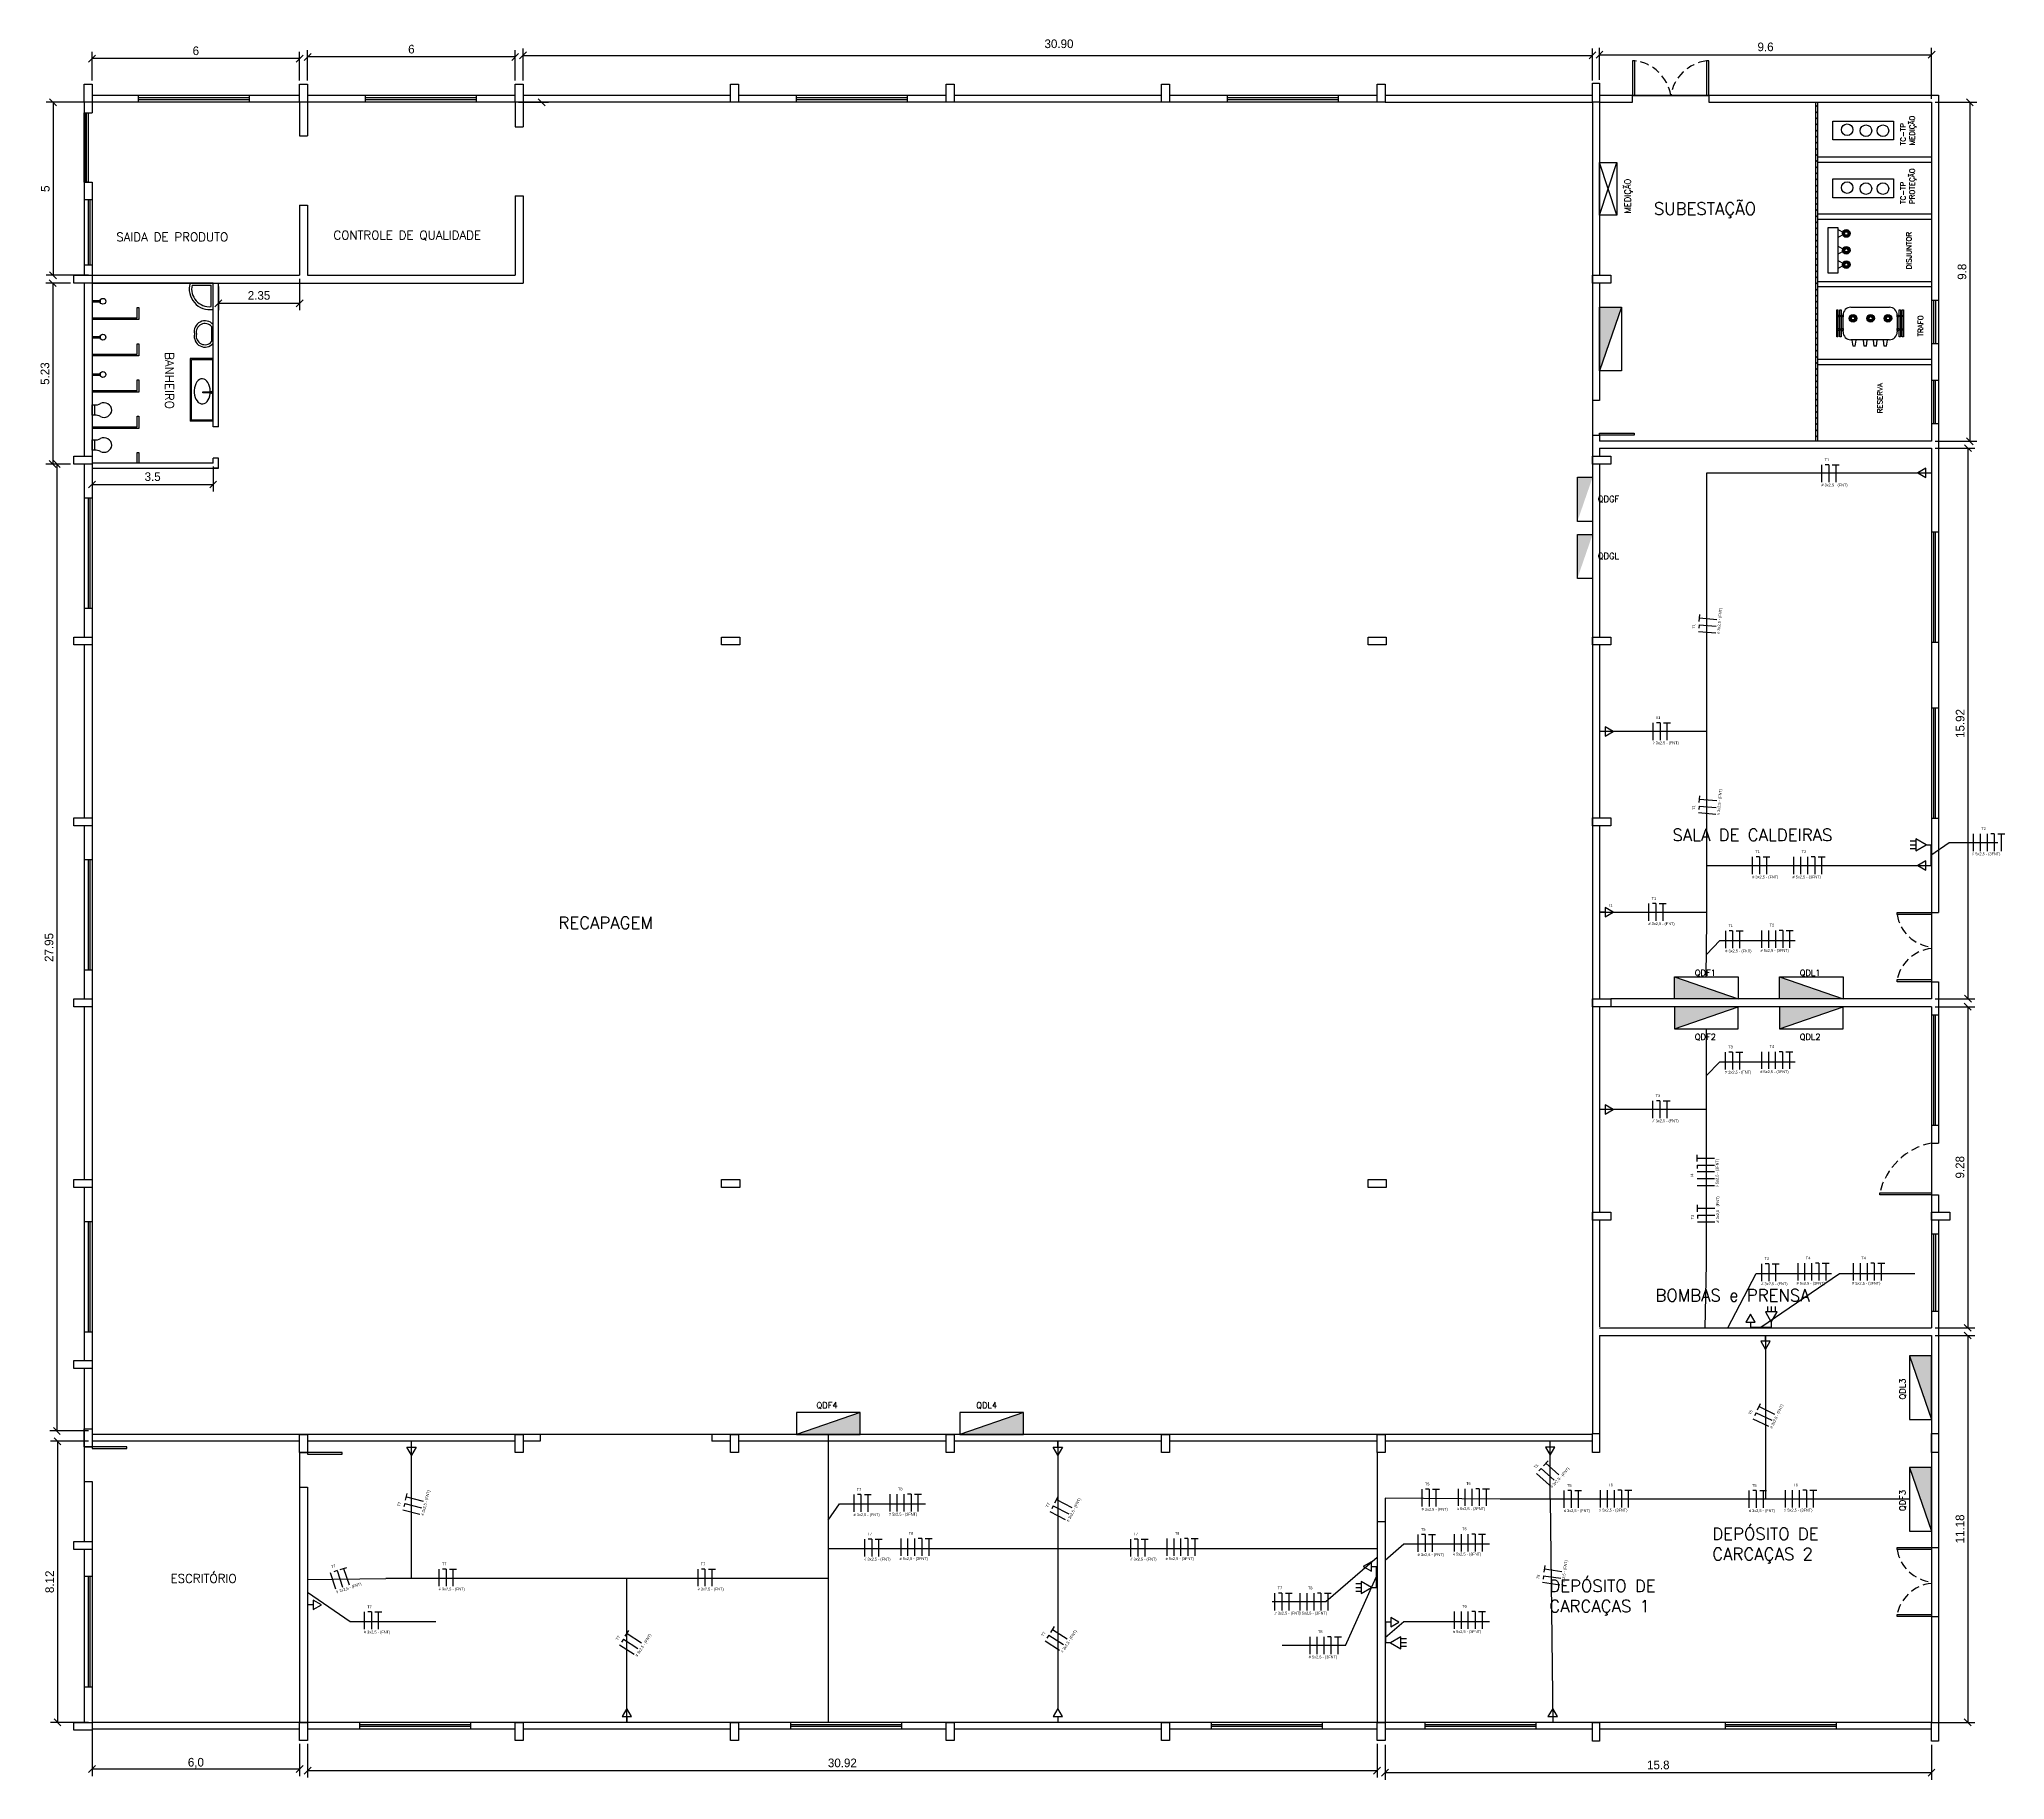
# Model space of a CAD drawing. Extents: x 196 to 565, y -49 to 207.
# Drawn here: x 355.2 to 412.1, y 78 to 128.3 of the extents above; entities that cross this region are included whole.
import ezdxf

# ---------------------------------------------------------------- set-up
doc = ezdxf.new("R2010")
doc.units = 0
doc.header["$MEASUREMENT"] = 0
doc.linetypes.add('DASHED2', pattern=[0.375, 0.25, -0.125])
doc.layers.get('0').update_dxf_attribs({"linetype": 'CONTINUOUS'})
doc.layers.get('DEFPOINTS').update_dxf_attribs({"linetype": 'CONTINUOUS'})
for name, color, linetype in [('_ARQ', 5, 'CONTINUOUS'), ('_ARQ-TEXTO', 4, 'CONTINUOUS'), ('_COTAS', 4, 'CONTINUOUS'), ('_ELT-PONTO', 2, 'CONTINUOUS'), ('_ELT-PONTO-TEXTO', 4, 'CONTINUOUS'), ('_ELT_ELETRODUTOS', 6, 'CONTINUOUS'), ('ELET_FIAÇÃO', 1, 'CONTINUOUS')]:
    doc.layers.add(name, color=color, linetype=linetype)
doc.styles.add('ARIAL', font='arial.ttf')
doc.styles.add('ROMANS', font='romans')
doc.dimstyles.new('LUMINOTECNICO', dxfattribs={"dimscale": 0, "dimtxt": 0.25, "dimasz": 0.2, "dimexe": 0.2, "dimexo": 0.1, "dimgap": 0.1, "dimtad": 1, "dimdsep": 46, "dimtxsty": 'Standard', "dimblk1": 'OBLIQUE', "dimblk2": 'OBLIQUE', "dimsah": 1, "dimcen": 0.2, "dimadec": 1, "dimazin": 0, "dimtfac": 1, "dimtmove": 0, "dimatfit": 3, "dimldrblk": 'OBLIQUE', "dimfxl": 1, "dimtolj": 1, "dimtzin": 0, "dimarcsym": 0})

# ---------------------------------------------------------------- blocks, each defined once
blk = doc.blocks.new('_OBLIQUE')
at = {"color": 0, "linetype": 'ByBlock'}
blk.add_line((-0.5, -0.5), (0.5, 0.5), dxfattribs=at)
blk = doc.blocks.new('*D126')
at = {"layer": '_COTAS', "color": 0, "linetype": 'Continuous', "lineweight": -2, "transparency": 16777216}
for p, q in [((400.343, 127.129), (400.343, 128.055)), ((400.343, 127.855), (409.943, 127.855)), ((409.943, 126.581), (409.943, 128.055))]:
    blk.add_line(p, q, dxfattribs=at)
at = {"layer": 'DEFPOINTS', "color": 0, "linetype": 'Continuous', "transparency": 16777216}
for p in [(409.943, 127.855), (400.343, 127.029), (409.943, 126.481)]:
    blk.add_point(p, dxfattribs=at)
at = {"layer": '_COTAS', "color": 0, "linetype": 'Continuous', "lineweight": -2, "transparency": 16777216, "xscale": 0.2, "yscale": 0.2, "zscale": 0.2, "rotation": 180}
blk.add_blockref('_OBLIQUE', (400.343, 127.855), dxfattribs=at)
at = {"layer": '_COTAS', "color": 0, "linetype": 'Continuous', "lineweight": -2, "transparency": 16777216, "xscale": 0.2, "yscale": 0.2, "zscale": 0.2}
blk.add_blockref('_OBLIQUE', (409.943, 127.855), dxfattribs=at)
at = {"layer": '_COTAS', "color": 0, "linetype": 'Continuous', "transparency": 16777216, "insert": (405.143, 128.08), "char_height": 0.25, "attachment_point": 5}
blk.add_mtext('\\A1;9.6', dxfattribs=at)
blk = doc.blocks.new('*D127')
at = {"layer": '_COTAS', "color": 0, "linetype": 'Continuous', "lineweight": -2, "transparency": 16777216}
for p, q in [((410.043, 126.481), (411.247, 126.481)), ((411.047, 126.481), (411.047, 116.681)), ((410.043, 116.681), (411.247, 116.681))]:
    blk.add_line(p, q, dxfattribs=at)
at = {"layer": 'DEFPOINTS', "color": 0, "linetype": 'Continuous', "transparency": 16777216}
for p in [(409.943, 126.481), (409.943, 116.681), (411.047, 116.681)]:
    blk.add_point(p, dxfattribs=at)
at = {"layer": '_COTAS', "color": 0, "linetype": 'Continuous', "lineweight": -2, "transparency": 16777216, "xscale": 0.2, "yscale": 0.2, "zscale": 0.2}
for p, rotation in [((411.047, 126.481), 90), ((411.047, 116.681), 270)]:
    blk.add_blockref('_OBLIQUE', p, dxfattribs=dict(at, rotation=rotation))
at = {"layer": '_COTAS', "color": 0, "linetype": 'Continuous', "transparency": 16777216, "insert": (410.822, 121.581), "char_height": 0.25, "attachment_point": 5, "rotation": 90}
blk.add_mtext('\\A1;9.8', dxfattribs=at)
blk = doc.blocks.new('*D128')
at = {"layer": '_COTAS', "color": 0, "linetype": 'Continuous', "lineweight": -2, "transparency": 16777216}
for p, q in [((410.043, 116.481), (411.194, 116.481)), ((410.994, 116.481), (410.994, 100.564)), ((410.043, 100.564), (411.194, 100.564))]:
    blk.add_line(p, q, dxfattribs=at)
at = {"layer": 'DEFPOINTS', "color": 0, "linetype": 'Continuous', "transparency": 16777216}
for p in [(409.943, 116.481), (409.943, 100.564), (410.994, 100.564)]:
    blk.add_point(p, dxfattribs=at)
at = {"layer": '_COTAS', "color": 0, "linetype": 'Continuous', "lineweight": -2, "transparency": 16777216, "xscale": 0.2, "yscale": 0.2, "zscale": 0.2}
for p, rotation in [((410.994, 116.481), 90), ((410.994, 100.564), 270)]:
    blk.add_blockref('_OBLIQUE', p, dxfattribs=dict(at, rotation=rotation))
at = {"layer": '_COTAS', "color": 0, "linetype": 'Continuous', "transparency": 16777216, "insert": (410.769, 108.522), "char_height": 0.25, "attachment_point": 5, "rotation": 90}
blk.add_mtext('\\A1;15.92', dxfattribs=at)
blk = doc.blocks.new('*D129')
at = {"layer": '_COTAS', "color": 0, "linetype": 'Continuous', "lineweight": -2, "transparency": 16777216}
for p, q in [((410.043, 100.335), (411.188, 100.335)), ((410.988, 100.335), (410.988, 91.052)), ((410.043, 91.052), (411.188, 91.052))]:
    blk.add_line(p, q, dxfattribs=at)
at = {"layer": 'DEFPOINTS', "color": 0, "linetype": 'Continuous', "transparency": 16777216}
for p in [(409.943, 100.335), (409.943, 91.052), (410.988, 91.052)]:
    blk.add_point(p, dxfattribs=at)
at = {"layer": '_COTAS', "color": 0, "linetype": 'Continuous', "lineweight": -2, "transparency": 16777216, "xscale": 0.2, "yscale": 0.2, "zscale": 0.2}
for p, rotation in [((410.988, 100.335), 90), ((410.988, 91.052), 270)]:
    blk.add_blockref('_OBLIQUE', p, dxfattribs=dict(at, rotation=rotation))
at = {"layer": '_COTAS', "color": 0, "linetype": 'Continuous', "transparency": 16777216, "insert": (410.763, 95.694), "char_height": 0.25, "attachment_point": 5, "rotation": 90}
blk.add_mtext('\\A1;9.28', dxfattribs=at)
blk = doc.blocks.new('*D130')
at = {"layer": '_COTAS', "color": 0, "linetype": 'Continuous', "lineweight": -2, "transparency": 16777216}
for p, q in [((410.043, 90.829), (411.188, 90.829)), ((410.988, 90.829), (410.988, 79.647)), ((410.041, 79.647), (411.188, 79.647))]:
    blk.add_line(p, q, dxfattribs=at)
at = {"layer": 'DEFPOINTS', "color": 0, "linetype": 'Continuous', "transparency": 16777216}
for p in [(409.943, 90.829), (409.941, 79.647), (410.988, 79.647)]:
    blk.add_point(p, dxfattribs=at)
at = {"layer": '_COTAS', "color": 0, "linetype": 'Continuous', "lineweight": -2, "transparency": 16777216, "xscale": 0.2, "yscale": 0.2, "zscale": 0.2}
for p, rotation in [((410.988, 90.829), 90), ((410.988, 79.647), 270)]:
    blk.add_blockref('_OBLIQUE', p, dxfattribs=dict(at, rotation=rotation))
at = {"layer": '_COTAS', "color": 0, "linetype": 'Continuous', "transparency": 16777216, "insert": (410.763, 85.238), "char_height": 0.25, "attachment_point": 5, "rotation": 90}
blk.add_mtext('\\A1;11.18', dxfattribs=at)
blk = doc.blocks.new('*D131')
at = {"layer": '_COTAS', "color": 0, "linetype": 'Continuous', "lineweight": -2, "transparency": 16777216}
for p, q in [((394.143, 78.999), (394.143, 77.989)), ((409.941, 78.999), (409.941, 77.989)), ((409.941, 78.189), (394.143, 78.189))]:
    blk.add_line(p, q, dxfattribs=at)
at = {"layer": 'DEFPOINTS', "color": 0, "linetype": 'Continuous', "transparency": 16777216}
for p in [(394.143, 79.099), (409.941, 79.099), (394.143, 78.189)]:
    blk.add_point(p, dxfattribs=at)
at = {"layer": '_COTAS', "color": 0, "linetype": 'Continuous', "lineweight": -2, "transparency": 16777216, "xscale": 0.2, "yscale": 0.2, "zscale": 0.2, "rotation": 180}
blk.add_blockref('_OBLIQUE', (394.143, 78.189), dxfattribs=at)
at = {"layer": '_COTAS', "color": 0, "linetype": 'Continuous', "lineweight": -2, "transparency": 16777216, "xscale": 0.2, "yscale": 0.2, "zscale": 0.2}
blk.add_blockref('_OBLIQUE', (409.941, 78.189), dxfattribs=at)
at = {"layer": '_COTAS', "color": 0, "linetype": 'Continuous', "transparency": 16777216, "insert": (402.042, 78.414), "char_height": 0.25, "attachment_point": 5}
blk.add_mtext('\\A1;15.8', dxfattribs=at)
blk = doc.blocks.new('*D132')
at = {"layer": '_COTAS', "color": 0, "linetype": 'Continuous', "lineweight": -2, "transparency": 16777216}
for p, q in [((362.997, 79.023), (362.997, 78.048)), ((393.914, 79.023), (393.914, 78.048)), ((393.914, 78.248), (362.997, 78.248))]:
    blk.add_line(p, q, dxfattribs=at)
at = {"layer": 'DEFPOINTS', "color": 0, "linetype": 'Continuous', "transparency": 16777216}
for p in [(362.997, 79.123), (393.914, 79.123), (362.997, 78.248)]:
    blk.add_point(p, dxfattribs=at)
at = {"layer": '_COTAS', "color": 0, "linetype": 'Continuous', "lineweight": -2, "transparency": 16777216, "xscale": 0.2, "yscale": 0.2, "zscale": 0.2, "rotation": 180}
blk.add_blockref('_OBLIQUE', (362.997, 78.248), dxfattribs=at)
at = {"layer": '_COTAS', "color": 0, "linetype": 'Continuous', "lineweight": -2, "transparency": 16777216, "xscale": 0.2, "yscale": 0.2, "zscale": 0.2}
blk.add_blockref('_OBLIQUE', (393.914, 78.248), dxfattribs=at)
at = {"layer": '_COTAS', "color": 0, "linetype": 'Continuous', "transparency": 16777216, "insert": (378.456, 78.473), "char_height": 0.25, "attachment_point": 5}
blk.add_mtext('\\A1;30.92', dxfattribs=at)
blk = doc.blocks.new('*D133')
at = {"layer": '_COTAS', "color": 0, "linetype": 'Continuous', "lineweight": -2, "transparency": 16777216}
for p, q in [((362.997, 127.105), (362.997, 127.99)), ((368.997, 127.105), (368.997, 127.99)), ((368.997, 127.79), (362.997, 127.79))]:
    blk.add_line(p, q, dxfattribs=at)
at = {"layer": 'DEFPOINTS', "color": 0, "linetype": 'Continuous', "transparency": 16777216}
for p in [(362.997, 127.79), (362.997, 127.005), (368.997, 127.005)]:
    blk.add_point(p, dxfattribs=at)
at = {"layer": '_COTAS', "color": 0, "linetype": 'Continuous', "lineweight": -2, "transparency": 16777216, "xscale": 0.2, "yscale": 0.2, "zscale": 0.2, "rotation": 180}
blk.add_blockref('_OBLIQUE', (362.997, 127.79), dxfattribs=at)
at = {"layer": '_COTAS', "color": 0, "linetype": 'Continuous', "lineweight": -2, "transparency": 16777216, "xscale": 0.2, "yscale": 0.2, "zscale": 0.2}
blk.add_blockref('_OBLIQUE', (368.997, 127.79), dxfattribs=at)
at = {"layer": '_COTAS', "color": 0, "linetype": 'Continuous', "transparency": 16777216, "insert": (365.997, 128.015), "char_height": 0.25, "attachment_point": 5}
blk.add_mtext('\\A1;6', dxfattribs=at)
blk = doc.blocks.new('*D134')
at = {"layer": '_COTAS', "color": 0, "linetype": 'Continuous', "lineweight": -2, "transparency": 16777216}
for p, q in [((356.768, 127.105), (356.768, 127.943)), ((362.768, 127.105), (362.768, 127.943)), ((362.768, 127.743), (356.768, 127.743))]:
    blk.add_line(p, q, dxfattribs=at)
at = {"layer": 'DEFPOINTS', "color": 0, "linetype": 'Continuous', "transparency": 16777216}
for p in [(356.768, 127.743), (356.768, 127.005), (362.768, 127.005)]:
    blk.add_point(p, dxfattribs=at)
at = {"layer": '_COTAS', "color": 0, "linetype": 'Continuous', "lineweight": -2, "transparency": 16777216, "xscale": 0.2, "yscale": 0.2, "zscale": 0.2, "rotation": 180}
blk.add_blockref('_OBLIQUE', (356.768, 127.743), dxfattribs=at)
at = {"layer": '_COTAS', "color": 0, "linetype": 'Continuous', "lineweight": -2, "transparency": 16777216, "xscale": 0.2, "yscale": 0.2, "zscale": 0.2}
blk.add_blockref('_OBLIQUE', (362.768, 127.743), dxfattribs=at)
at = {"layer": '_COTAS', "color": 0, "linetype": 'Continuous', "transparency": 16777216, "insert": (359.768, 127.968), "char_height": 0.25, "attachment_point": 5}
blk.add_mtext('\\A1;6', dxfattribs=at)
blk = doc.blocks.new('*D135')
at = {"layer": '_COTAS', "color": 0, "linetype": 'Continuous', "lineweight": -2, "transparency": 16777216}
for p, q in [((356.668, 126.481), (355.44, 126.481)), ((355.64, 126.481), (355.64, 121.481)), ((356.668, 121.481), (355.44, 121.481))]:
    blk.add_line(p, q, dxfattribs=at)
at = {"layer": 'DEFPOINTS', "color": 0, "linetype": 'Continuous', "transparency": 16777216}
for p in [(356.768, 126.481), (355.64, 121.481), (356.768, 121.481)]:
    blk.add_point(p, dxfattribs=at)
at = {"layer": '_COTAS', "color": 0, "linetype": 'Continuous', "lineweight": -2, "transparency": 16777216, "xscale": 0.2, "yscale": 0.2, "zscale": 0.2}
for p, rotation in [((355.64, 126.481), 90), ((355.64, 121.481), 270)]:
    blk.add_blockref('_OBLIQUE', p, dxfattribs=dict(at, rotation=rotation))
at = {"layer": '_COTAS', "color": 0, "linetype": 'Continuous', "transparency": 16777216, "insert": (355.415, 123.981), "char_height": 0.25, "attachment_point": 5, "rotation": 90}
blk.add_mtext('\\A1;5', dxfattribs=at)
blk = doc.blocks.new('*D136')
at = {"layer": '_COTAS', "color": 0, "linetype": 'Continuous', "lineweight": -2, "transparency": 16777216}
for p, q in [((360.268, 115.952), (360.268, 115.231)), ((356.768, 115.802), (356.768, 115.231)), ((356.768, 115.431), (360.268, 115.431))]:
    blk.add_line(p, q, dxfattribs=at)
at = {"layer": 'DEFPOINTS', "color": 0, "linetype": 'Continuous', "transparency": 16777216}
for p in [(356.768, 115.902), (360.268, 116.052), (360.268, 115.431)]:
    blk.add_point(p, dxfattribs=at)
at = {"layer": '_COTAS', "color": 0, "linetype": 'Continuous', "lineweight": -2, "transparency": 16777216, "xscale": 0.2, "yscale": 0.2, "zscale": 0.2, "rotation": 180}
blk.add_blockref('_OBLIQUE', (356.768, 115.431), dxfattribs=at)
at = {"layer": '_COTAS', "color": 0, "linetype": 'Continuous', "lineweight": -2, "transparency": 16777216, "xscale": 0.2, "yscale": 0.2, "zscale": 0.2}
blk.add_blockref('_OBLIQUE', (360.268, 115.431), dxfattribs=at)
at = {"layer": '_COTAS', "color": 0, "linetype": 'Continuous', "transparency": 16777216, "insert": (358.518, 115.656), "char_height": 0.25, "attachment_point": 5}
blk.add_mtext('\\A1;3.5', dxfattribs=at)
blk = doc.blocks.new('*D137')
at = {"layer": '_COTAS', "color": 0, "linetype": 'Continuous', "lineweight": -2, "transparency": 16777216}
for p, q in [((356.144, 121.252), (355.431, 121.252)), ((355.631, 121.252), (355.631, 116.022)), ((356.144, 116.022), (355.431, 116.022))]:
    blk.add_line(p, q, dxfattribs=at)
at = {"layer": 'DEFPOINTS', "color": 0, "linetype": 'Continuous', "transparency": 16777216}
for p in [(356.244, 121.252), (355.631, 116.022), (356.244, 116.022)]:
    blk.add_point(p, dxfattribs=at)
at = {"layer": '_COTAS', "color": 0, "linetype": 'Continuous', "lineweight": -2, "transparency": 16777216, "xscale": 0.2, "yscale": 0.2, "zscale": 0.2}
for p, rotation in [((355.631, 121.252), 90), ((355.631, 116.022), 270)]:
    blk.add_blockref('_OBLIQUE', p, dxfattribs=dict(at, rotation=rotation))
at = {"layer": '_COTAS', "color": 0, "linetype": 'Continuous', "transparency": 16777216, "insert": (355.406, 118.637), "char_height": 0.25, "attachment_point": 5, "rotation": 90}
blk.add_mtext('\\A1;5.23', dxfattribs=at)
blk = doc.blocks.new('*D138')
at = {"layer": '_COTAS', "color": 0, "linetype": 'Continuous', "lineweight": -2, "transparency": 16777216}
for p, q in [((360.418, 121.152), (360.418, 120.471)), ((362.768, 121.381), (362.768, 120.471)), ((360.418, 120.671), (362.768, 120.671))]:
    blk.add_line(p, q, dxfattribs=at)
at = {"layer": 'DEFPOINTS', "color": 0, "linetype": 'Continuous', "transparency": 16777216}
for p in [(360.418, 121.252), (362.768, 121.481), (362.768, 120.671)]:
    blk.add_point(p, dxfattribs=at)
at = {"layer": '_COTAS', "color": 0, "linetype": 'Continuous', "lineweight": -2, "transparency": 16777216, "xscale": 0.2, "yscale": 0.2, "zscale": 0.2, "rotation": 180}
blk.add_blockref('_OBLIQUE', (360.418, 120.671), dxfattribs=at)
at = {"layer": '_COTAS', "color": 0, "linetype": 'Continuous', "lineweight": -2, "transparency": 16777216, "xscale": 0.2, "yscale": 0.2, "zscale": 0.2}
blk.add_blockref('_OBLIQUE', (362.768, 120.671), dxfattribs=at)
at = {"layer": '_COTAS', "color": 0, "linetype": 'Continuous', "transparency": 16777216, "insert": (361.593, 120.896), "char_height": 0.25, "attachment_point": 5}
blk.add_mtext('\\A1;2.35', dxfattribs=at)
blk = doc.blocks.new('*D139')
at = {"layer": '_COTAS', "color": 0, "linetype": 'Continuous', "lineweight": -2, "transparency": 16777216}
for p, q in [((356.144, 116.022), (355.548, 116.022)), ((355.748, 116.022), (355.748, 88.072)), ((356.668, 88.072), (355.548, 88.072))]:
    blk.add_line(p, q, dxfattribs=at)
at = {"layer": 'DEFPOINTS', "color": 0, "linetype": 'Continuous', "transparency": 16777216}
for p in [(356.244, 116.022), (355.748, 88.072), (356.768, 88.072)]:
    blk.add_point(p, dxfattribs=at)
at = {"layer": '_COTAS', "color": 0, "linetype": 'Continuous', "lineweight": -2, "transparency": 16777216, "xscale": 0.2, "yscale": 0.2, "zscale": 0.2}
for p, rotation in [((355.748, 116.022), 90), ((355.748, 88.072), 270)]:
    blk.add_blockref('_OBLIQUE', p, dxfattribs=dict(at, rotation=rotation))
at = {"layer": '_COTAS', "color": 0, "linetype": 'Continuous', "transparency": 16777216, "insert": (355.523, 102.047), "char_height": 0.25, "attachment_point": 5, "rotation": 90}
blk.add_mtext('\\A1;27.95', dxfattribs=at)
blk = doc.blocks.new('*D140')
at = {"layer": '_COTAS', "color": 0, "linetype": 'Continuous', "lineweight": -2, "transparency": 16777216}
for p, q in [((356.668, 87.772), (355.567, 87.772)), ((355.767, 87.772), (355.767, 79.647)), ((356.668, 79.647), (355.567, 79.647))]:
    blk.add_line(p, q, dxfattribs=at)
at = {"layer": 'DEFPOINTS', "color": 0, "linetype": 'Continuous', "transparency": 16777216}
for p in [(356.768, 87.772), (355.767, 79.647), (356.768, 79.647)]:
    blk.add_point(p, dxfattribs=at)
at = {"layer": '_COTAS', "color": 0, "linetype": 'Continuous', "lineweight": -2, "transparency": 16777216, "xscale": 0.2, "yscale": 0.2, "zscale": 0.2}
for p, rotation in [((355.767, 87.772), 90), ((355.767, 79.647), 270)]:
    blk.add_blockref('_OBLIQUE', p, dxfattribs=dict(at, rotation=rotation))
at = {"layer": '_COTAS', "color": 0, "linetype": 'Continuous', "transparency": 16777216, "insert": (355.542, 83.709), "char_height": 0.25, "attachment_point": 5, "rotation": 90}
blk.add_mtext('\\A1;8.12', dxfattribs=at)
blk = doc.blocks.new('TOM_Monof_baixa')
at = {"layer": '_ELT-PONTO'}
for p, q in [((0.166, 0), (0, 0)), ((0.399, 0), (0.166, 0.135)), ((0.166, 0.135), (0.166, -0.135)), ((0.166, -0.135), (0.399, 0))]:
    blk.add_line(p, q, dxfattribs=at)
blk = doc.blocks.new('TOM_Trif_Baixa')
at = {"layer": '_ELT-PONTO'}
for p, q in [((-0.619, 0.111), (-0.459, 0.111)), ((-0.619, 0), (-0.459, 0)), ((-0.16, 0), (0, 0)), ((-0.619, -0.111), (-0.459, -0.111))]:
    blk.add_line(p, q, dxfattribs=at)
blk.add_lwpolyline([(-0.16, 0), (-0.459, 0.172), (-0.459, -0.172)], close=True, dxfattribs=at)
blk = doc.blocks.new('FIACAO_LAMP_FNT')
at = {"layer": 'ELET_FIAÇÃO', "color": 4, "linetype": 'Continuous'}
for p, q in [((0, -0.25), (0, 0.25)), ((0.2, 0.25), (0.1, 0.25)), ((0.2, 0.25), (0.2, -0.25)), ((0.3, 0.25), (0.5, 0.25)), ((0.4, 0.25), (0.4, -0.25))]:
    blk.add_line(p, q, dxfattribs=at)
at = {"layer": 'ELET_FIAÇÃO', "color": 4, "linetype": 'Continuous', "style": 'ARIAL'}
for tag, p in [('C', (0.079, 0.36)), ('B', (-0.014, -0.37))]:
    blk.add_attdef(tag, p, '', height=0.08, dxfattribs=at)
blk = doc.blocks.new('FIACAO_LAMP_ELETRO_3FNT')
at = {"layer": 'ELET_FIAÇÃO', "color": 4, "linetype": 'Continuous'}
for p, q in [((0, -0.25), (0, 0.25)), ((0.2, -0.25), (0.2, 0.25)), ((0.4, -0.25), (0.4, 0.25)), ((0.6, 0.25), (0.5, 0.25)), ((0.6, 0.25), (0.6, -0.25)), ((0.7, 0.25), (0.9, 0.25)), ((0.8, 0.25), (0.8, -0.25))]:
    blk.add_line(p, q, dxfattribs=at)
at = {"layer": 'ELET_FIAÇÃO', "color": 4, "linetype": 'Continuous', "style": 'ARIAL'}
for tag, p in [('C', (0.224, 0.36)), ('B', (-0.043, -0.37))]:
    blk.add_attdef(tag, p, '', height=0.08, dxfattribs=at)

msp = doc.modelspace()

# ---------------------------------------------------------------- hatches: boundary and pattern name
at = {"layer": '_ARQ'}
h = msp.add_hatch(dxfattribs=at)
h.set_pattern_fill('ANSI31', color=256, style=0)
h.set_pattern_definition([(45, (137.35003, -7.48815), (-0.08838835, 0.08838835), [])])
h.paths.add_polyline_path([(406.652, 126.481), (406.6, 126.481), (406.6, 116.681), (406.652, 116.681)])
at = {"layer": '_ELT-PONTO', "linetype": 'Continuous'}
h = msp.add_hatch(color=256, dxfattribs=at)
h.paths.add_polyline_path([(407.365, 122.687, 1), (407.586, 122.687, 1)])
h.paths.add_polyline_path([(407.525, 122.687, -1), (407.426, 122.687, -1)], flags=16)
h = msp.add_hatch(color=256, dxfattribs=at)
h.paths.add_polyline_path([(407.365, 122.203, 1), (407.586, 122.203, 1)])
h.paths.add_polyline_path([(407.525, 122.203, -1), (407.426, 122.203, -1)], flags=16)
h = msp.add_hatch(color=256, dxfattribs=at)
h.paths.add_polyline_path([(407.365, 121.789, 1), (407.586, 121.789, 1)])
h.paths.add_polyline_path([(407.525, 121.789, -1), (407.426, 121.789, -1)], flags=16)
for points in [[(400.343, 118.714), (400.98, 120.554), (400.343, 120.554)], [(399.703, 114.364), (400.143, 115.638), (399.703, 115.638)], [(399.703, 112.715), (400.143, 113.988), (399.703, 113.988)], [(404.349, 100.564), (402.509, 101.201), (402.509, 100.564)], [(407.383, 100.564), (405.543, 101.201), (405.543, 100.564)], [(402.509, 100.335), (402.509, 99.698), (404.349, 100.335)], [(405.543, 100.335), (405.543, 99.698), (407.383, 100.335)], [(409.943, 90.243), (409.307, 90.243), (409.943, 88.402)], [(378.969, 87.972), (378.969, 88.608), (377.128, 87.972)], [(383.69, 87.972), (383.69, 88.608), (381.849, 87.972)], [(409.943, 87.016), (409.307, 87.016), (409.943, 85.176)]]:
    msp.add_hatch(color=256, dxfattribs=at).paths.add_polyline_path(points)
h = msp.add_hatch(color=256, dxfattribs=at)
h.paths.add_polyline_path([(407.782, 120.238, 1), (407.56, 120.238, 1)])
h.paths.add_polyline_path([(407.622, 120.238, -1), (407.72, 120.238, -1)], flags=16)
h = msp.add_hatch(color=256, dxfattribs=at)
h.paths.add_polyline_path([(408.179, 120.127, 1), (408.179, 120.349, 1)])
h.paths.add_polyline_path([(408.179, 120.287, -1), (408.179, 120.189, -1)], flags=16)
h = msp.add_hatch(color=256, dxfattribs=at)
h.paths.add_polyline_path([(408.791, 120.238, 1), (408.569, 120.238, 1)])
h.paths.add_polyline_path([(408.631, 120.238, -1), (408.729, 120.238, -1)], flags=16)

# ---------------------------------------------------------------- linework, layer by layer
at = {"layer": '_ARQ', "linetype": 'Continuous'}
for p, q in [((369.226, 127.105), (369.226, 128.034)), ((356.539, 126.175), (356.768, 126.175)), ((356.578, 124.175), (356.578, 126.175)), ((356.604, 124.175), (356.604, 126.175)), ((393.914, 126.481), (356.768, 126.481)), ((356.768, 126.481), (356.768, 126.175)), ((362.768, 126.481), (362.768, 125.507)), ((362.997, 126.481), (362.997, 125.507)), ((368.997, 126.481), (368.997, 125.775)), ((369.097, 126.481), (369.96, 126.481)), ((369.226, 126.481), (369.226, 125.775)), ((401.298, 126.679), (403.508, 126.679)), ((401.298, 126.481), (401.298, 126.679)), ((403.508, 126.679), (403.508, 126.481)), ((368.997, 125.775), (369.226, 125.775)), ((362.768, 125.507), (362.997, 125.507)), ((356.539, 124.175), (356.768, 124.175)), ((356.768, 124.175), (356.768, 87.611)), ((362.768, 123.507), (362.768, 121.481)), ((362.768, 123.507), (362.997, 123.507)), ((362.997, 123.507), (362.997, 121.481)), ((368.997, 123.775), (368.997, 121.481)), ((368.997, 123.775), (369.226, 123.775)), ((369.226, 123.775), (369.226, 121.252)), ((356.768, 121.481), (362.768, 121.481)), ((356.768, 121.252), (369.226, 121.252)), ((359.656, 121.195), (360.208, 121.195)), ((360.208, 120.573), (360.208, 121.195)), ((360.418, 121.152), (360.418, 120.559)), ((362.997, 121.481), (368.997, 121.481)), ((400.343, 121.252), (400.343, 117.86)), ((360.223, 119.998), (360.223, 119.56)), ((359.969, 118.106), (360.166, 118.106)), ((359.969, 118.084), (359.969, 118.106)), ((360.165, 118.084), (359.969, 118.084)), ((360.179, 118.094), (360.163, 118.094)), ((360.179, 118.093), (360.163, 118.093)), ((360.179, 118.092), (360.163, 118.092)), ((360.173, 118.118), (360.184, 118.106)), ((360.173, 118.068), (360.184, 118.079)), ((360.174, 118.118), (360.185, 118.107)), ((360.174, 118.067), (360.185, 118.078)), ((360.175, 118.12), (360.186, 118.108)), ((360.175, 118.066), (360.186, 118.078)), ((360.198, 118.113), (360.198, 118.129)), ((360.198, 118.057), (360.198, 118.072)), ((360.2, 118.113), (360.2, 118.129)), ((360.2, 118.057), (360.2, 118.072)), ((360.201, 118.113), (360.201, 118.129)), ((360.201, 118.057), (360.201, 118.072)), ((360.213, 118.108), (360.225, 118.119)), ((360.213, 118.078), (360.224, 118.066)), ((360.214, 118.107), (360.226, 118.118)), ((360.214, 118.078), (360.225, 118.067)), ((360.215, 118.106), (360.227, 118.117)), ((360.215, 118.079), (360.226, 118.068)), ((360.22, 118.094), (360.236, 118.094)), ((360.22, 118.093), (360.236, 118.093)), ((360.22, 118.092), (360.236, 118.092)), ((400.343, 117.86), (400.143, 117.86)), ((360.268, 116.052), (360.268, 116.194)), ((360.418, 115.902), (360.418, 116.194)), ((409.943, 103.058), (409.943, 101.058)), ((409.943, 100.335), (409.943, 96.394)), ((409.943, 96.394), (409.943, 94.954)), ((409.943, 96.394), (410.143, 96.394)), ((409.943, 94.894), (410.143, 94.894)), ((400.343, 94.165), (400.343, 91.08)), ((400.343, 90.829), (400.343, 87.995)), ((356.539, 87.611), (356.768, 87.611)), ((369.725, 87.972), (369.725, 87.772)), ((374.678, 87.972), (374.678, 87.772)), ((362.768, 87.447), (362.768, 79.647)), ((362.768, 87.447), (362.997, 87.447)), ((393.914, 87.447), (393.914, 79.647)), ((356.539, 86.611), (356.768, 86.611)), ((356.768, 86.611), (356.768, 79.647)), ((362.768, 86.447), (362.997, 86.447)), ((362.997, 86.447), (362.997, 79.647)), ((394.143, 85.447), (393.914, 85.447)), ((394.143, 85.447), (394.143, 79.647)), ((409.943, 84.673), (409.943, 82.733)), ((362.768, 79.023), (362.768, 78.095))]:
    msp.add_line(p, q, dxfattribs=at)
at = {"layer": '_ARQ'}
for p, q in [((356.539, 126.481), (356.539, 121.481)), ((356.768, 126.681), (362.768, 126.681)), ((358.112, 126.481), (358.112, 126.684)), ((358.112, 126.619), (361.309, 126.619)), ((358.112, 126.565), (361.309, 126.565)), ((361.312, 126.684), (361.312, 126.481)), ((362.997, 126.681), (368.997, 126.681)), ((364.67, 126.478), (364.67, 126.681)), ((364.67, 126.616), (367.867, 126.616)), ((364.67, 126.563), (367.867, 126.563)), ((367.87, 126.681), (367.87, 126.478)), ((369.226, 126.681), (375.226, 126.681)), ((375.456, 126.681), (381.456, 126.681)), ((377.129, 126.478), (377.129, 126.681)), ((377.129, 126.616), (380.326, 126.616)), ((377.129, 126.563), (380.326, 126.563)), ((380.329, 126.681), (380.329, 126.478)), ((381.685, 126.681), (387.685, 126.681)), ((387.914, 126.681), (393.914, 126.681)), ((389.587, 126.478), (389.587, 126.681)), ((389.587, 126.616), (392.784, 126.616)), ((389.587, 126.563), (392.784, 126.563)), ((392.787, 126.681), (392.787, 126.478)), ((394.143, 126.681), (400.141, 126.681)), ((394.143, 126.481), (400.143, 126.481)), ((400.143, 126.481), (400.143, 87.995)), ((400.343, 126.681), (410.143, 126.681)), ((400.343, 126.481), (400.343, 121.481)), ((400.343, 126.481), (401.298, 126.481)), ((403.508, 126.481), (409.943, 126.481)), ((406.6, 116.681), (406.6, 126.481)), ((406.652, 116.681), (406.652, 126.481)), ((409.943, 126.481), (409.943, 116.681)), ((410.143, 126.681), (410.143, 103.058)), ((406.652, 124.901), (409.943, 124.901)), ((406.652, 124.751), (409.943, 124.751)), ((356.565, 123.667), (356.768, 123.667)), ((356.65, 123.667), (356.65, 121.776)), ((356.703, 123.667), (356.703, 121.776)), ((406.652, 123.251), (409.943, 123.251)), ((406.652, 123.101), (409.943, 123.101)), ((356.768, 121.774), (356.565, 121.774)), ((356.539, 121.252), (356.539, 116.252)), ((356.768, 121.252), (356.768, 112.902)), ((360.268, 121.252), (356.768, 121.252)), ((360.268, 117.094), (360.268, 121.252)), ((360.418, 117.094), (360.418, 121.252)), ((406.652, 121.301), (409.943, 121.301)), ((406.652, 121.151), (409.943, 121.151)), ((356.768, 120.752), (356.998, 120.752)), ((356.998, 120.702), (356.774, 120.702)), ((356.998, 120.752), (356.998, 120.702)), ((358.068, 120.252), (358.068, 120.552)), ((358.068, 120.552), (358.118, 120.552)), ((358.118, 120.552), (358.118, 120.202)), ((409.943, 120.756), (410.146, 120.756)), ((410.008, 119.506), (410.008, 120.756)), ((410.061, 119.506), (410.061, 120.756)), ((356.768, 120.252), (358.068, 120.252)), ((358.118, 120.202), (356.768, 120.202)), ((356.768, 119.714), (356.998, 119.714)), ((356.998, 119.664), (356.774, 119.664)), ((356.998, 119.714), (356.998, 119.664)), ((358.068, 119.502), (358.118, 119.502)), ((358.068, 119.202), (358.068, 119.502)), ((358.118, 119.502), (358.118, 119.152)), ((409.943, 119.506), (410.146, 119.506)), ((356.768, 119.202), (358.068, 119.202)), ((358.118, 119.152), (356.768, 119.152)), ((359.607, 119.077), (359.607, 117.26)), ((360.268, 119.077), (359.607, 119.077)), ((406.652, 119.051), (409.943, 119.051)), ((406.652, 118.901), (409.943, 118.901)), ((356.768, 118.634), (356.998, 118.634)), ((356.998, 118.584), (356.774, 118.584)), ((356.998, 118.634), (356.998, 118.584)), ((358.068, 118.452), (358.118, 118.452)), ((358.068, 118.152), (358.068, 118.452)), ((358.118, 118.452), (358.118, 118.102)), ((409.941, 118.444), (410.143, 118.444)), ((410.005, 117.194), (410.005, 118.444)), ((410.059, 117.194), (410.059, 118.444)), ((356.768, 118.152), (358.068, 118.152)), ((358.118, 118.102), (356.768, 118.102)), ((356.768, 117.102), (358.068, 117.102)), ((358.118, 117.052), (356.768, 117.052)), ((358.068, 117.102), (358.068, 117.402)), ((358.068, 117.402), (358.118, 117.402)), ((358.118, 117.402), (358.118, 117.052)), ((360.268, 117.26), (359.607, 117.26)), ((360.418, 117.094), (360.268, 117.094)), ((409.941, 117.194), (410.143, 117.194)), ((400.143, 116.86), (400.343, 116.86)), ((400.343, 116.86), (400.343, 116.681)), ((409.943, 116.681), (400.343, 116.681)), ((400.343, 116.481), (409.943, 116.481)), ((400.343, 116.481), (400.343, 116.252)), ((409.943, 116.481), (409.943, 103.058)), ((356.539, 116.022), (356.539, 111.022)), ((360.268, 116.052), (356.768, 116.052)), ((356.768, 115.902), (360.418, 115.902)), ((358.068, 116.352), (358.118, 116.352)), ((358.068, 116.052), (358.068, 116.352)), ((358.118, 116.352), (358.118, 116.052)), ((360.418, 116.194), (360.268, 116.194)), ((360.418, 115.902), (360.268, 115.902)), ((400.343, 116.022), (400.343, 111.022)), ((356.565, 115.046), (356.768, 115.046)), ((356.65, 115.046), (356.65, 111.849)), ((356.703, 115.046), (356.703, 111.849)), ((409.943, 114.063), (410.143, 114.063)), ((410.005, 110.863), (410.005, 114.061)), ((410.059, 110.863), (410.059, 114.061)), ((356.768, 111.846), (356.565, 111.846)), ((356.539, 110.793), (356.539, 105.793)), ((400.343, 110.793), (400.343, 105.793)), ((410.143, 110.863), (409.943, 110.863)), ((409.943, 108.974), (410.143, 108.974)), ((410.005, 105.774), (410.005, 108.971)), ((410.059, 105.774), (410.059, 108.971)), ((410.143, 105.774), (409.943, 105.774)), ((356.539, 105.564), (356.539, 100.564)), ((400.343, 105.564), (400.343, 100.564)), ((356.565, 104.587), (356.768, 104.587)), ((356.65, 104.587), (356.65, 101.39)), ((356.703, 104.587), (356.703, 101.39)), ((409.943, 103.058), (410.143, 103.058)), ((356.768, 101.387), (356.565, 101.387)), ((409.943, 100.564), (400.668, 100.564)), ((409.943, 101.058), (410.143, 101.058)), ((409.943, 101.058), (409.943, 100.564)), ((410.143, 101.058), (410.143, 96.394)), ((356.539, 100.335), (356.539, 95.335)), ((400.343, 100.335), (400.343, 94.394)), ((409.943, 100.335), (400.668, 100.335)), ((409.941, 100.104), (410.143, 100.104)), ((410.005, 96.904), (410.005, 100.101)), ((410.059, 96.904), (410.059, 100.101)), ((410.143, 96.904), (409.941, 96.904)), ((356.539, 95.106), (356.539, 90.106)), ((409.943, 94.894), (409.943, 91.052)), ((410.143, 94.894), (410.143, 94.394)), ((356.565, 94.129), (356.768, 94.129)), ((356.65, 94.129), (356.65, 90.932)), ((356.703, 94.129), (356.703, 90.932)), ((409.943, 93.773), (410.146, 93.773)), ((410.008, 91.519), (410.008, 93.77)), ((410.061, 91.519), (410.061, 93.77)), ((410.143, 94.165), (410.143, 79.447)), ((410.146, 91.519), (409.943, 91.519)), ((356.768, 90.929), (356.565, 90.929)), ((400.343, 91.052), (409.943, 91.052)), ((400.343, 90.829), (409.943, 90.829)), ((409.943, 90.829), (409.943, 79.647)), ((356.539, 89.876), (356.539, 84.876)), ((400.141, 87.972), (356.768, 87.972)), ((362.768, 87.772), (356.768, 87.772)), ((368.997, 87.772), (362.997, 87.772)), ((369.725, 87.772), (369.226, 87.772)), ((375.226, 87.772), (374.678, 87.772)), ((381.456, 87.772), (375.456, 87.772)), ((387.685, 87.772), (381.685, 87.772)), ((393.914, 87.772), (387.914, 87.772)), ((400.143, 87.772), (394.143, 87.772)), ((409.943, 84.703), (410.143, 84.703)), ((356.539, 84.647), (356.539, 79.647)), ((356.565, 83.868), (356.768, 83.868)), ((356.65, 83.868), (356.65, 80.671)), ((356.703, 83.868), (356.703, 80.671)), ((409.943, 82.703), (410.143, 82.703)), ((356.768, 80.668), (356.565, 80.668)), ((409.943, 79.647), (356.768, 79.647)), ((364.503, 79.447), (364.503, 79.65)), ((364.503, 79.585), (367.7, 79.585)), ((367.703, 79.65), (367.703, 79.447)), ((376.962, 79.447), (376.962, 79.65)), ((376.962, 79.585), (380.159, 79.585)), ((380.162, 79.65), (380.162, 79.447)), ((389.126, 79.447), (389.126, 79.65)), ((389.126, 79.585), (392.323, 79.585)), ((392.326, 79.65), (392.326, 79.447)), ((395.307, 79.447), (395.307, 79.65)), ((395.307, 79.585), (398.504, 79.585)), ((398.507, 79.65), (398.507, 79.447)), ((403.984, 79.447), (403.984, 79.65)), ((403.984, 79.585), (407.181, 79.585)), ((407.184, 79.65), (407.184, 79.447)), ((362.768, 79.447), (356.768, 79.447)), ((368.997, 79.447), (362.997, 79.447)), ((364.503, 79.532), (367.7, 79.532)), ((375.226, 79.447), (369.226, 79.447)), ((381.456, 79.447), (375.456, 79.447)), ((376.962, 79.532), (380.159, 79.532)), ((387.685, 79.447), (381.685, 79.447)), ((393.914, 79.447), (387.914, 79.447)), ((389.126, 79.532), (392.323, 79.532)), ((400.141, 79.447), (394.143, 79.447)), ((395.307, 79.532), (398.504, 79.532)), ((409.941, 79.447), (400.343, 79.447)), ((403.984, 79.532), (407.181, 79.532))]:
    msp.add_line(p, q, dxfattribs=at)
at = {"layer": '_ARQ', "linetype": 'Continuous'}
for points in [[(401.298, 126.679), (401.368, 126.679), (401.368, 127.679), (401.298, 127.679)], [(403.438, 126.679), (403.508, 126.679), (403.508, 127.679), (403.438, 127.679)], [(400.343, 126.481), (400.141, 126.481), (400.141, 127.029), (400.343, 127.029)], [(356.539, 126.175), (356.653, 126.175), (356.653, 124.175), (356.539, 124.175)], [(359.638, 119.045), (360.248, 119.045), (360.248, 117.291), (359.638, 117.291)], [(409.943, 102.998), (408.943, 102.998), (408.943, 103.058), (409.943, 103.058)], [(409.943, 101.058), (408.943, 101.058), (408.943, 101.118), (409.943, 101.118)], [(409.943, 94.894), (408.443, 94.894), (408.443, 94.954), (409.943, 94.954)], [(357.768, 87.611), (356.768, 87.611), (356.768, 87.561), (357.768, 87.561)], [(400.343, 87.447), (400.141, 87.447), (400.141, 87.995), (400.343, 87.995)], [(410.143, 87.447), (409.941, 87.447), (409.941, 87.995), (410.143, 87.995)], [(363.997, 87.447), (362.997, 87.447), (362.997, 87.397), (363.997, 87.397)], [(409.943, 84.643), (408.943, 84.643), (408.943, 84.703), (409.943, 84.703)], [(409.943, 82.703), (408.943, 82.703), (408.943, 82.763), (409.943, 82.763)], [(400.343, 79.099), (400.141, 79.099), (400.141, 79.647), (400.343, 79.647)], [(410.143, 79.099), (409.941, 79.099), (409.941, 79.647), (410.143, 79.647)]]:
    msp.add_lwpolyline(points, close=True, dxfattribs=at)
at = {"layer": '_ARQ'}
for points in [[(356.768, 127.005), (356.768, 126.481), (356.539, 126.481), (356.539, 127.005)], [(362.997, 127.005), (362.997, 126.481), (362.768, 126.481), (362.768, 127.005)], [(369.226, 127.005), (369.226, 126.481), (368.997, 126.481), (368.997, 127.005)], [(375.456, 127.005), (375.456, 126.481), (375.226, 126.481), (375.226, 127.005)], [(381.685, 127.005), (381.685, 126.481), (381.456, 126.481), (381.456, 127.005)], [(387.914, 127.005), (387.914, 126.481), (387.685, 126.481), (387.685, 127.005)], [(394.143, 127.005), (394.143, 126.481), (393.914, 126.481), (393.914, 127.005)], [(356.244, 121.481), (356.768, 121.481), (356.768, 121.252), (356.244, 121.252)], [(400.143, 121.481), (400.668, 121.481), (400.668, 121.252), (400.143, 121.252)], [(356.841, 117.731), (356.841, 117.436), (356.768, 117.436), (356.768, 117.731)], [(356.841, 116.72), (356.841, 116.425), (356.768, 116.425), (356.768, 116.72)], [(400.343, 116.86), (400.343, 116.91), (401.343, 116.91), (401.343, 116.86)], [(356.244, 116.252), (356.768, 116.252), (356.768, 116.022), (356.244, 116.022)], [(400.143, 116.252), (400.668, 116.252), (400.668, 116.022), (400.143, 116.022)], [(356.244, 111.022), (356.768, 111.022), (356.768, 110.793), (356.244, 110.793)], [(374.964, 111.022), (375.489, 111.022), (375.489, 110.793), (374.964, 110.793)], [(393.652, 111.022), (394.176, 111.022), (394.176, 110.793), (393.652, 110.793)], [(400.143, 111.022), (400.668, 111.022), (400.668, 110.793), (400.143, 110.793)], [(356.244, 105.793), (356.768, 105.793), (356.768, 105.564), (356.244, 105.564)], [(400.143, 105.793), (400.668, 105.793), (400.668, 105.564), (400.143, 105.564)], [(356.244, 100.564), (356.768, 100.564), (356.768, 100.335), (356.244, 100.335)], [(400.143, 100.564), (400.668, 100.564), (400.668, 100.335), (400.143, 100.335)], [(356.244, 95.335), (356.768, 95.335), (356.768, 95.106), (356.244, 95.106)], [(374.964, 95.335), (375.489, 95.335), (375.489, 95.106), (374.964, 95.106)], [(393.652, 95.335), (394.176, 95.335), (394.176, 95.106), (393.652, 95.106)], [(400.143, 94.394), (400.668, 94.394), (400.668, 94.165), (400.143, 94.165)], [(409.943, 94.394), (410.468, 94.394), (410.468, 94.165), (409.943, 94.165)], [(356.244, 90.106), (356.768, 90.106), (356.768, 89.876), (356.244, 89.876)], [(356.768, 88.136), (356.768, 87.611), (356.539, 87.611), (356.539, 88.136)], [(362.997, 87.972), (362.997, 87.447), (362.768, 87.447), (362.768, 87.972)], [(369.226, 87.972), (369.226, 87.447), (368.997, 87.447), (368.997, 87.972)], [(375.456, 87.972), (375.456, 87.447), (375.226, 87.447), (375.226, 87.972)], [(381.685, 87.972), (381.685, 87.447), (381.456, 87.447), (381.456, 87.972)], [(387.914, 87.972), (387.914, 87.447), (387.685, 87.447), (387.685, 87.972)], [(394.143, 87.972), (394.143, 87.447), (393.914, 87.447), (393.914, 87.972)], [(356.244, 84.876), (356.768, 84.876), (356.768, 84.647), (356.244, 84.647)], [(356.244, 79.647), (356.768, 79.647), (356.768, 79.418), (356.244, 79.418)], [(362.997, 79.647), (362.997, 79.123), (362.768, 79.123), (362.768, 79.647)], [(369.226, 79.647), (369.226, 79.123), (368.997, 79.123), (368.997, 79.647)], [(375.456, 79.647), (375.456, 79.123), (375.226, 79.123), (375.226, 79.647)], [(381.685, 79.647), (381.685, 79.123), (381.456, 79.123), (381.456, 79.647)], [(387.914, 79.647), (387.914, 79.123), (387.685, 79.123), (387.685, 79.647)], [(394.143, 79.647), (394.143, 79.123), (393.914, 79.123), (393.914, 79.647)]]:
    msp.add_lwpolyline(points, close=True, dxfattribs=at)
for centre in [(357.082, 120.727), (357.082, 119.689), (357.082, 118.609)]:
    msp.add_circle(centre, 0.0841, dxfattribs=at)
at = {"layer": '_ARQ', "linetype": 'Continuous'}
for radius in [0.0363, 0.0206]:
    msp.add_circle((360.2, 118.093), radius, dxfattribs=at)
at = {"layer": '_ARQ', "linetype": 'DASHED2'}
for centre, radius, start, end in [((401.215, 126.485), 1.204, 9.3793, 82.7104), ((403.591, 126.483), 1.204, 97.2896, 170.6207), ((410.064, 103.188), 1.136, 189.6213, 263.9217), ((410.056, 100.888), 1.136, 96.0783, 170.3787), ((410.317, 94.504), 1.927, 101.1833, 166.4784), ((410.064, 84.833), 1.136, 189.6213, 263.9217), ((410.056, 82.533), 1.136, 96.0783, 170.3787)]:
    msp.add_arc(centre, radius, start, end, dxfattribs=at)
at = {"layer": '_ARQ', "linetype": 'Continuous'}
for centre, radius, start, end in [((360.172, 121.081), 0.596, 163.3317, 279.2567), ((360.158, 121.085), 0.514, 167.6282, 275.6183)]:
    msp.add_arc(centre, radius, start, end, dxfattribs=at)
at = {"layer": '_ARQ'}
for centre, radius, start, end in [((360.031, 119.85), 0.311, 40.5713, 192.607), ((360.031, 119.833), 0.252, 40.5713, 192.607), ((360.032, 119.714), 0.311, 167.4754, 319.5111), ((360.031, 119.724), 0.252, 167.4754, 319.5111), ((356.865, 117.995), 0.265, 264.7974, 302.622), ((357.109, 117.564), 0.231, 2.7533, 115.848), ((356.865, 117.171), 0.265, 57.378, 95.2026), ((357.109, 117.605), 0.233, 244.4474, 352.0129), ((356.865, 116.984), 0.265, 264.7974, 302.622), ((357.109, 116.553), 0.231, 2.7533, 115.848), ((357.109, 116.594), 0.233, 244.4474, 352.0129), ((356.865, 116.16), 0.265, 57.378, 95.2026)]:
    msp.add_arc(centre, radius, start, end, dxfattribs=at)
at = {"layer": '_ARQ', "linetype": 'Continuous'}
msp.add_ellipse((359.951, 118.123), major_axis=(0, -0.364), ratio=0.6369, start_param=1.574969, end_param=7.687357, dxfattribs=at)
at = {"layer": '_COTAS', "linetype": 'Continuous'}
for p, q in [((369.226, 127.834), (400.141, 127.834)), ((400.141, 127.105), (400.141, 128.034)), ((356.768, 79.547), (356.768, 78.095)), ((362.768, 78.295), (356.768, 78.295))]:
    msp.add_line(p, q, dxfattribs=at)
at = {"layer": '_ELT-PONTO', "linetype": 'Continuous'}
for p, q in [((400.343, 123.217), (400.844, 124.744)), ((400.844, 123.217), (400.343, 124.744)), ((400.98, 120.554), (400.343, 118.714)), ((407.607, 120.553), (408.723, 120.553)), ((407.382, 119.842), (407.382, 120.328)), ((408.948, 120.328), (408.948, 119.842)), ((408.723, 119.617), (407.607, 119.617)), ((407.673, 119.432), (407.651, 119.604)), ((407.738, 119.432), (407.673, 119.432)), ((407.738, 119.432), (407.763, 119.604)), ((407.993, 119.432), (407.971, 119.604)), ((408.058, 119.432), (407.993, 119.432)), ((408.058, 119.432), (408.083, 119.604)), ((408.244, 119.617), (408.083, 119.617)), ((408.283, 119.432), (408.261, 119.604)), ((408.348, 119.432), (408.283, 119.432)), ((408.348, 119.432), (408.373, 119.604)), ((408.576, 119.432), (408.554, 119.604)), ((408.641, 119.432), (408.576, 119.432)), ((408.641, 119.432), (408.666, 119.604)), ((402.509, 101.201), (404.349, 100.564)), ((405.543, 101.201), (407.383, 100.564)), ((402.509, 99.698), (404.349, 100.335)), ((405.543, 99.698), (407.383, 100.335)), ((409.307, 90.243), (409.943, 88.402)), ((378.969, 88.608), (377.128, 87.972)), ((383.69, 88.608), (381.849, 87.972)), ((409.307, 87.016), (409.943, 85.176))]:
    msp.add_line(p, q, dxfattribs=at)
for points in [[(407.086, 125.396), (407.086, 125.938), (408.838, 125.938), (408.838, 125.396)], [(400.343, 124.744), (400.844, 124.744), (400.844, 123.217), (400.343, 123.217)], [(407.086, 123.721), (407.086, 124.264), (408.838, 124.264), (408.838, 123.721)], [(406.954, 121.543), (406.954, 122.862), (407.236, 122.862), (407.236, 121.543)], [(407.439, 122.687), (407.236, 122.804), (407.236, 122.569)], [(407.439, 122.203), (407.236, 122.32), (407.236, 122.086)], [(407.439, 121.789), (407.236, 121.907), (407.236, 121.672)], [(400.343, 120.554), (400.98, 120.554), (400.98, 118.714), (400.343, 118.714)], [(407.237, 119.701), (407.199, 119.701), (407.199, 120.478), (407.237, 120.478)], [(407.328, 119.701), (407.29, 119.701), (407.29, 120.478), (407.328, 120.478)], [(409.04, 119.701), (409.002, 119.701), (409.002, 120.478), (409.04, 120.478)], [(409.132, 119.701), (409.094, 119.701), (409.094, 120.478), (409.132, 120.478)], [(407.29, 120.275), (407.236, 120.275), (407.236, 120.328), (407.29, 120.328)], [(407.29, 119.884), (407.236, 119.884), (407.236, 119.936), (407.29, 119.936)], [(407.382, 120.275), (407.328, 120.275), (407.328, 120.328), (407.382, 120.328)], [(407.382, 119.884), (407.328, 119.884), (407.328, 119.936), (407.382, 119.936)], [(409.002, 120.275), (408.948, 120.275), (408.948, 120.328), (409.002, 120.328)], [(409.002, 119.884), (408.948, 119.884), (408.948, 119.936), (409.002, 119.936)], [(409.094, 120.275), (409.04, 120.275), (409.04, 120.328), (409.094, 120.328)], [(409.094, 119.884), (409.04, 119.884), (409.04, 119.936), (409.094, 119.936)], [(399.703, 115.638), (400.143, 115.638), (400.143, 114.364), (399.703, 114.364)], [(399.703, 113.988), (400.143, 113.988), (400.143, 112.715), (399.703, 112.715)], [(402.509, 100.564), (402.509, 101.201), (404.349, 101.201), (404.349, 100.564)], [(405.543, 100.564), (405.543, 101.201), (407.383, 101.201), (407.383, 100.564)], [(402.509, 100.335), (402.509, 99.698), (404.349, 99.698), (404.349, 100.335)], [(405.543, 100.335), (405.543, 99.698), (407.383, 99.698), (407.383, 100.335)], [(409.943, 90.243), (409.307, 90.243), (409.307, 88.402), (409.943, 88.402)], [(378.969, 87.972), (378.969, 88.608), (377.128, 88.608), (377.128, 87.972)], [(383.69, 87.972), (383.69, 88.608), (381.849, 88.608), (381.849, 87.972)], [(409.943, 87.016), (409.307, 87.016), (409.307, 85.176), (409.943, 85.176)]]:
    msp.add_lwpolyline(points, close=True, dxfattribs=at)
for centre, radius in [((407.503, 125.688), 0.167), ((408.045, 125.659), 0.167), ((408.537, 125.659), 0.167), ((407.503, 124.014), 0.167), ((408.045, 123.985), 0.167), ((408.537, 123.985), 0.167), ((407.475, 122.687), 0.111), ((407.475, 122.687), 0.0492), ((407.475, 122.203), 0.111), ((407.475, 122.203), 0.0492), ((407.475, 121.789), 0.111), ((407.475, 121.789), 0.0492), ((407.671, 120.238), 0.111), ((407.671, 120.238), 0.0492), ((408.179, 120.238), 0.111), ((408.179, 120.238), 0.0492), ((408.68, 120.238), 0.111), ((408.68, 120.238), 0.0492)]:
    msp.add_circle(centre, radius, dxfattribs=at)
for centre, start, end in [((407.607, 120.328), 90, 180), ((408.723, 120.328), 0, 90), ((407.607, 119.842), 180, 270), ((408.723, 119.842), 270, 0)]:
    msp.add_arc(centre, 0.225, start, end, dxfattribs=at)
at = {"layer": '_ELT_ELETRODUTOS', "linetype": 'Continuous'}
for p, q in [((403.441, 107.308), (403.441, 115.772)), ((403.441, 115.772), (409.943, 115.772)), ((403.441, 108.293), (400.343, 108.293)), ((403.441, 103.639), (403.441, 107.308)), ((409.92, 104.715), (410.453, 105.084)), ((409.92, 105.015), (409.92, 104.416)), ((410.453, 105.084), (411.859, 105.084)), ((403.441, 104.416), (409.943, 104.416)), ((403.441, 102.841), (403.441, 103.639)), ((400.343, 103.064), (403.441, 103.064)), ((403.429, 101.201), (403.441, 102.841)), ((403.435, 101.847), (403.826, 102.247)), ((403.826, 102.247), (406.002, 102.247)), ((403.429, 99.698), (403.429, 96.985)), ((403.429, 98.341), (403.82, 98.741)), ((403.82, 98.741), (405.997, 98.741)), ((403.429, 97.365), (400.343, 97.365)), ((403.429, 96.985), (403.429, 92.896)), ((403.429, 92.896), (403.388, 91.052)), ((404.049, 91.052), (404.869, 92.625)), ((404.869, 92.625), (407.045, 92.625)), ((405.01, 91.067), (407.28, 92.625)), ((407.28, 92.625), (409.456, 92.625)), ((403.388, 91.052), (404.71, 91.052)), ((404.71, 91.067), (405.309, 91.067)), ((405.143, 90.829), (405.143, 86.096)), ((365.997, 83.809), (365.997, 87.772)), ((378.049, 87.972), (378.049, 79.647)), ((384.685, 87.772), (384.685, 80.046)), ((398.917, 86.096), (398.917, 87.772)), ((378.049, 85.489), (378.377, 85.959)), ((378.377, 85.959), (380.856, 85.959)), ((397.476, 86.096), (394.143, 86.123)), ((394.143, 86.123), (394.143, 82.547)), ((409.307, 86.096), (397.476, 86.096)), ((398.917, 86.096), (398.989, 79.647)), ((378.049, 84.675), (391.065, 84.675)), ((391.065, 84.675), (393.914, 84.675)), ((393.914, 84.675), (393.914, 84.148)), ((394.143, 84.335), (394.685, 84.805)), ((394.685, 84.805), (397.163, 84.805)), ((393.914, 84.411), (392.433, 83.134)), ((393.883, 84.148), (393.883, 83.549)), ((362.997, 83.778), (365.258, 83.809)), ((362.997, 83.778), (362.997, 83.047)), ((378.049, 83.809), (365.258, 83.809)), ((372.226, 79.647), (372.226, 83.809)), ((393.004, 81.867), (393.883, 83.848)), ((362.997, 83.413), (364.224, 82.567)), ((392.433, 83.134), (390.882, 83.134)), ((364.224, 82.567), (366.702, 82.567)), ((394.143, 82.095), (394.685, 82.565)), ((394.161, 82.547), (394.161, 81.948)), ((394.685, 82.565), (397.163, 82.565)), ((393.004, 81.867), (391.173, 81.867))]:
    msp.add_line(p, q, dxfattribs=at)

# ---------------------------------------------------------------- block references
at = {"layer": '_ARQ', "linetype": 'Continuous', "xscale": 0.2, "yscale": 0.2, "zscale": 0.2}
for p, rotation in [((369.226, 127.834), 180), ((369.76, 126.481), 90), ((356.768, 78.295), 180)]:
    msp.add_blockref('_OBLIQUE', p, dxfattribs=dict(at, rotation=rotation))
msp.add_blockref('_OBLIQUE', (362.768, 78.295), dxfattribs=at)
at = {"layer": '_COTAS', "linetype": 'Continuous', "xscale": 0.2, "yscale": 0.2, "zscale": 0.2}
msp.add_blockref('_OBLIQUE', (400.141, 127.834), dxfattribs=at)
at = {"layer": '_COTAS', "linetype": 'Continuous'}
for name, p, rotation in [('TOM_Monof_baixa', (409.943, 115.772), 180), ('TOM_Monof_baixa', (409.943, 104.416), 180), ('TOM_Trif_Baixa', (405.309, 91.052), 270), ('TOM_Monof_baixa', (404.71, 91.052), 89.99999999999999), ('TOM_Monof_baixa', (405.143, 90.829), 270), ('TOM_Monof_baixa', (398.917, 87.772), 270), ('TOM_Monof_baixa', (393.914, 84.149), 180), ('TOM_Trif_Baixa', (394.143, 81.948), 180), ('TOM_Monof_baixa', (372.226, 79.647), 89.99999999999999), ('TOM_Monof_baixa', (384.685, 79.647), 89.99999999999999), ('TOM_Monof_baixa', (398.989, 79.647), 89.99999999999999)]:
    msp.add_blockref(name, p, dxfattribs=dict(at, rotation=rotation))
for name, p in [('TOM_Monof_baixa', (400.343, 108.293)), ('TOM_Trif_Baixa', (409.943, 105.015)), ('TOM_Monof_baixa', (400.343, 103.064)), ('TOM_Monof_baixa', (400.343, 97.365)), ('TOM_Trif_Baixa', (393.914, 83.547)), ('TOM_Monof_baixa', (362.997, 83.047)), ('TOM_Monof_baixa', (394.143, 82.547))]:
    msp.add_blockref(name, p, dxfattribs=at)
at = {"layer": '_COTAS', "linetype": 'Continuous', "xscale": -1, "rotation": 90}
for p in [(365.997, 87.772), (384.685, 87.772)]:
    msp.add_blockref('TOM_Monof_baixa', p, dxfattribs=at)
at = {"layer": '_ELT_ELETRODUTOS', "linetype": 'Continuous'}
for name, p, values in [('FIACAO_LAMP_FNT', (406.771, 115.746), {'B': '# 3x2,5 - (FNT)', 'C': 'T1'}), ('FIACAO_LAMP_FNT', (401.892, 108.293), {'B': '# 3x2,5 - (FNT)', 'C': 'T1'}), ('FIACAO_LAMP_ELETRO_3FNT', (411.156, 105.084), {'C': 'T2', 'B': '# 5x2,5 - (3FNT)'}), ('FIACAO_LAMP_FNT', (404.77, 104.416), {'B': '# 3x2,5 - (FNT)', 'C': 'T1'}), ('FIACAO_LAMP_ELETRO_3FNT', (405.964, 104.416), {'C': 'T2', 'B': '# 5x2,5 - (3FNT)'}), ('FIACAO_LAMP_FNT', (401.771, 103.064), {'B': '# 3x2,5 - (FNT)', 'C': 'T1'}), ('FIACAO_LAMP_FNT', (403.992, 102.276), {'B': '# 3x2,5 - (FNT)', 'C': 'T1'}), ('FIACAO_LAMP_ELETRO_3FNT', (405.04, 102.291), {'C': 'T2', 'B': '# 5x2,5 - (3FNT)'}), ('FIACAO_LAMP_FNT', (403.986, 98.771), {'B': '# 3x2,5 - (FNT)', 'C': 'T3'}), ('FIACAO_LAMP_ELETRO_3FNT', (405.034, 98.785), {'C': 'T4', 'B': '# 5x2,5 - (3FNT)'}), ('FIACAO_LAMP_FNT', (401.886, 97.365), {'B': '# 3x2,5 - (FNT)', 'C': 'T3'}), ('FIACAO_LAMP_FNT', (405.035, 92.655), {'B': '# 3x2,5 - (FNT)', 'C': 'T3'}), ('FIACAO_LAMP_ELETRO_3FNT', (406.082, 92.67), {'C': 'T4', 'B': '# 5x2,5 - (3FNT)'}), ('FIACAO_LAMP_ELETRO_3FNT', (407.687, 92.67), {'C': 'T4', 'B': '# 5x2,5 - (3FNT)'}), ('FIACAO_LAMP_FNT', (378.793, 85.979), {'B': '# 3x2,5 - (FNT)', 'C': 'T7'}), ('FIACAO_LAMP_ELETRO_3FNT', (379.841, 85.994), {'C': 'T8', 'B': '# 5x2,5 - (3FNT)'}), ('FIACAO_LAMP_FNT', (395.216, 86.137), {'B': '# 3x2,5 - (FNT)', 'C': 'T5'}), ('FIACAO_LAMP_ELETRO_3FNT', (396.264, 86.152), {'C': 'T6', 'B': '# 5x2,5 - (3FNT)'}), ('FIACAO_LAMP_FNT', (399.326, 86.096), {'B': '# 3x2,5 - (FNT)', 'C': 'T5'}), ('FIACAO_LAMP_ELETRO_3FNT', (400.374, 86.111), {'C': 'T6', 'B': '# 5x2,5 - (3FNT)'}), ('FIACAO_LAMP_FNT', (404.674, 86.096), {'B': '# 3x2,5 - (FNT)', 'C': 'T5'}), ('FIACAO_LAMP_ELETRO_3FNT', (405.722, 86.111), {'C': 'T6', 'B': '# 5x2,5 - (3FNT)'}), ('FIACAO_LAMP_FNT', (395.101, 84.825), {'B': '# 3x2,5 - (FNT)', 'C': 'T5'}), ('FIACAO_LAMP_ELETRO_3FNT', (396.149, 84.84), {'C': 'T6', 'B': '# 5x2,5 - (3FNT)'}), ('FIACAO_LAMP_FNT', (379.104, 84.695), {'B': '# 3x2,5 - (FNT)', 'C': 'T7'}), ('FIACAO_LAMP_ELETRO_3FNT', (380.152, 84.71), {'C': 'T8', 'B': '# 5x2,5 - (3FNT)'}), ('FIACAO_LAMP_FNT', (386.795, 84.695), {'B': '# 3x2,5 - (FNT)', 'C': 'T7'}), ('FIACAO_LAMP_ELETRO_3FNT', (387.843, 84.71), {'C': 'T8', 'B': '# 5x2,5 - (3FNT)'}), ('FIACAO_LAMP_FNT', (366.8, 83.829), {'B': '# 3x2,5 - (FNT)', 'C': 'T7'}), ('FIACAO_LAMP_FNT', (374.284, 83.829), {'B': '# 3x2,5 - (FNT)', 'C': 'T7'}), ('FIACAO_LAMP_FNT', (390.962, 83.134), {'B': '# 3x2,5 - (FNT)', 'C': 'T7'}), ('FIACAO_LAMP_ELETRO_3FNT', (391.69, 83.134), {'C': 'T8', 'B': '# 5x2,5 - (3FNT)'}), ('FIACAO_LAMP_FNT', (364.64, 82.587), {'B': '# 3x2,5 - (FNT)', 'C': 'T7'}), ('FIACAO_LAMP_ELETRO_3FNT', (396.149, 82.6), {'C': 'T6', 'B': '# 5x2,5 - (3FNT)'}), ('FIACAO_LAMP_ELETRO_3FNT', (391.981, 81.867), {'C': 'T8', 'B': '# 5x2,5 - (3FNT)'})]:
    msp.add_blockref(name, p, dxfattribs=at).add_auto_attribs(values)
for name, p, rotation, values in [('FIACAO_LAMP_FNT', (403.452, 111.153), 85.29258830662572, {'B': '# 3x2,5 - (FNT)', 'C': 'T1'}), ('FIACAO_LAMP_FNT', (403.452, 105.916), 85.29258830662572, {'B': '# 3x2,5 - (FNT)', 'C': 'T1'}), ('FIACAO_LAMP_ELETRO_3FNT', (403.414, 95.157), 90, {'C': 'T4', 'B': '# 5x2,5 - (3FNT)'}), ('FIACAO_LAMP_FNT', (403.429, 94.109), 90, {'B': '# 3x2,5 - (FNT)', 'C': 'T3'}), ('FIACAO_LAMP_FNT', (405.008, 88.306), 64.50661795619068, {'B': '# 3x2,5 - (FNT)', 'C': 'T5'}), ('FIACAO_LAMP_FNT', (398.71, 86.673), 47.57373214578203, {'B': '# 3x2,5 - (FNT)', 'C': 'T5'}), ('FIACAO_LAMP_FNT', (365.997, 85.717), 75.88661830339078, {'B': '# 3x2,5 - (FNT)', 'C': 'T7'}), ('FIACAO_LAMP_FNT', (384.685, 85.616), 62.77172013188691, {'B': '# 3x2,5 - (FNT)', 'C': 'T7'}), ('FIACAO_LAMP_FNT', (363.738, 83.731), 18.63469469195126, {'B': '# 3x2,5 - (FNT)', 'C': 'T7'}), ('FIACAO_LAMP_FNT', (398.944, 83.651), 81.58408697913431, {'B': '# 3x2,5 - (FNT)', 'C': 'T5'}), ('FIACAO_LAMP_FNT', (384.526, 81.861), 57.14201556170491, {'B': '# 3x2,5 - (FNT)', 'C': 'T7'}), ('FIACAO_LAMP_FNT', (372.226, 81.746), 57.15631258558215, {'B': '# 3x2,5 - (FNT)', 'C': 'T7'})]:
    msp.add_blockref(name, p, dxfattribs=dict(at, rotation=rotation)).add_auto_attribs(values)

# ---------------------------------------------------------------- texts
at = {"layer": '_ARQ-TEXTO', "style": 'ROMANS'}
for s, height, p in [('SUBESTAÇÃO', 0.35, (401.914, 123.23)), ('CONTROLE DE QUALIDADE', 0.25, (363.745, 122.513)), ('SAIDA DE PRODUTO', 0.25, (357.466, 122.462)), ('SALA DE CALDEIRAS', 0.35, (402.452, 105.126)), ('RECAPAGEM', 0.35, (370.248, 102.585)), ('BOMBAS e PRENSA', 0.35, (401.96, 91.817)), ('ESCRITÓRIO', 0.25, (359.037, 83.682))]:
    msp.add_text(s, height=height, dxfattribs=at).set_placement(p)
msp.add_text('BANHEIRO', height=0.25, rotation=270, dxfattribs=at).set_placement((358.879, 119.256))
at = {"layer": '_ARQ-TEXTO', "linetype": 'Continuous', "char_height": 0.35, "attachment_point": 1, "style": 'ROMANS'}
for s, insert, width in [('DEPÓSITO DE \\PCARCAÇAS 2', (403.603, 85.271), 7.0685), ('DEPÓSITO DE \\PCARCAÇAS 1', (398.892, 83.767), 6.968)]:
    msp.add_mtext(s, dxfattribs=dict(at, insert=insert, width=width))
at = {"layer": '_COTAS', "linetype": 'Continuous', "char_height": 0.25, "attachment_point": 5}
for s, insert in [('30.90', (384.718, 128.17)), ('6,0', (359.768, 78.47))]:
    msp.add_mtext(s, dxfattribs=dict(at, insert=insert))
at = {"layer": '_ELT-PONTO-TEXTO', "style": 'ROMANS'}
for s, height, p in [('TC-TP', 0.15, (409.192, 125.236)), ('MEDIÇÃO', 0.15, (409.454, 125.236)), ('PROTEÇÃO', 0.15, (409.454, 123.54)), ('MEDIÇÃO', 0.176, (401.244, 123.266)), ('TC-TP', 0.15, (409.192, 123.54)), ('DISJUNTOR', 0.15, (409.363, 121.651)), ('TRAFO', 0.15, (409.696, 119.71)), ('RESERVA', 0.15, (408.525, 117.49)), ('QDL3', 0.176, (409.19, 88.981)), ('QDF3', 0.176, (409.19, 85.755))]:
    msp.add_text(s, height=height, rotation=90, dxfattribs=at).set_placement(p)
for s, p in [('QDGF', (400.295, 114.924)), ('QDGL', (400.295, 113.275)), ('QDF1', (403.096, 101.228)), ('QDL1', (406.13, 101.228)), ('QDF2', (403.096, 99.375)), ('QDL2', (406.13, 99.375)), ('QDF4', (377.707, 88.725)), ('QDL4', (382.326, 88.725))]:
    msp.add_text(s, height=0.176, dxfattribs=at).set_placement(p)
at = {"layer": 'ELET_FIAÇÃO', "color": 4, "linetype": 'Continuous', "style": 'ARIAL'}
msp.add_attdef('T1', (400.59, 103.228), '', height=0.08, dxfattribs=at)

# ---------------------------------------------------------------- dimensions: what is measured, and where the dimension line sits
at = {"layer": '_COTAS', "linetype": 'Continuous'}
for base, p1, p2, picture, middle in [((356.768, 127.743), (362.768, 127.005), (356.768, 127.005), '*D134', (359.768, 127.968)), ((362.997, 127.79), (368.997, 127.005), (362.997, 127.005), '*D133', (365.997, 128.015)), ((409.943, 127.855), (400.343, 127.029), (409.943, 126.481), '*D126', (405.143, 128.08)), ((362.768, 120.671), (360.418, 121.252), (362.768, 121.481), '*D138', (361.593, 120.896)), ((360.268, 115.431), (356.768, 115.902), (360.268, 116.052), '*D136', (358.518, 115.656)), ((362.997, 78.248), (393.914, 79.123), (362.997, 79.123), '*D132', (378.456, 78.473)), ((394.143, 78.189), (409.941, 79.099), (394.143, 79.099), '*D131', (402.042, 78.414))]:
    dim = msp.add_linear_dim(base=base, p1=p1, p2=p2, dimstyle='LUMINOTECNICO', override={"dimscale": 1}, dxfattribs=at)
    dim.commit()
    dim.dimension.update_dxf_attribs({"geometry": picture, "text_midpoint": middle})
for base, p1, p2, picture, middle in [((355.64, 121.481), (356.768, 126.481), (356.768, 121.481), '*D135', (355.415, 123.981)), ((411.047, 116.681), (409.943, 126.481), (409.943, 116.681), '*D127', (410.822, 121.581)), ((355.631, 116.022), (356.244, 121.252), (356.244, 116.022), '*D137', (355.406, 118.637)), ((410.994, 100.564), (409.943, 116.481), (409.943, 100.564), '*D128', (410.769, 108.522)), ((355.748, 88.072), (356.244, 116.022), (356.768, 88.072), '*D139', (355.523, 102.047)), ((410.988, 91.052), (409.943, 100.335), (409.943, 91.052), '*D129', (410.763, 95.694)), ((410.988, 79.647), (409.943, 90.829), (409.941, 79.647), '*D130', (410.763, 85.238)), ((355.7672, 79.6472), (356.7681, 87.7717), (356.7681, 79.6472), '*D140', (355.5422, 83.7094))]:
    dim = msp.add_linear_dim(base=base, p1=p1, p2=p2, angle=90, dimstyle='LUMINOTECNICO', override={"dimscale": 1}, dxfattribs=at)
    dim.commit()
    dim.dimension.update_dxf_attribs({"geometry": picture, "text_midpoint": middle})

doc.saveas('drawing.dxf')
